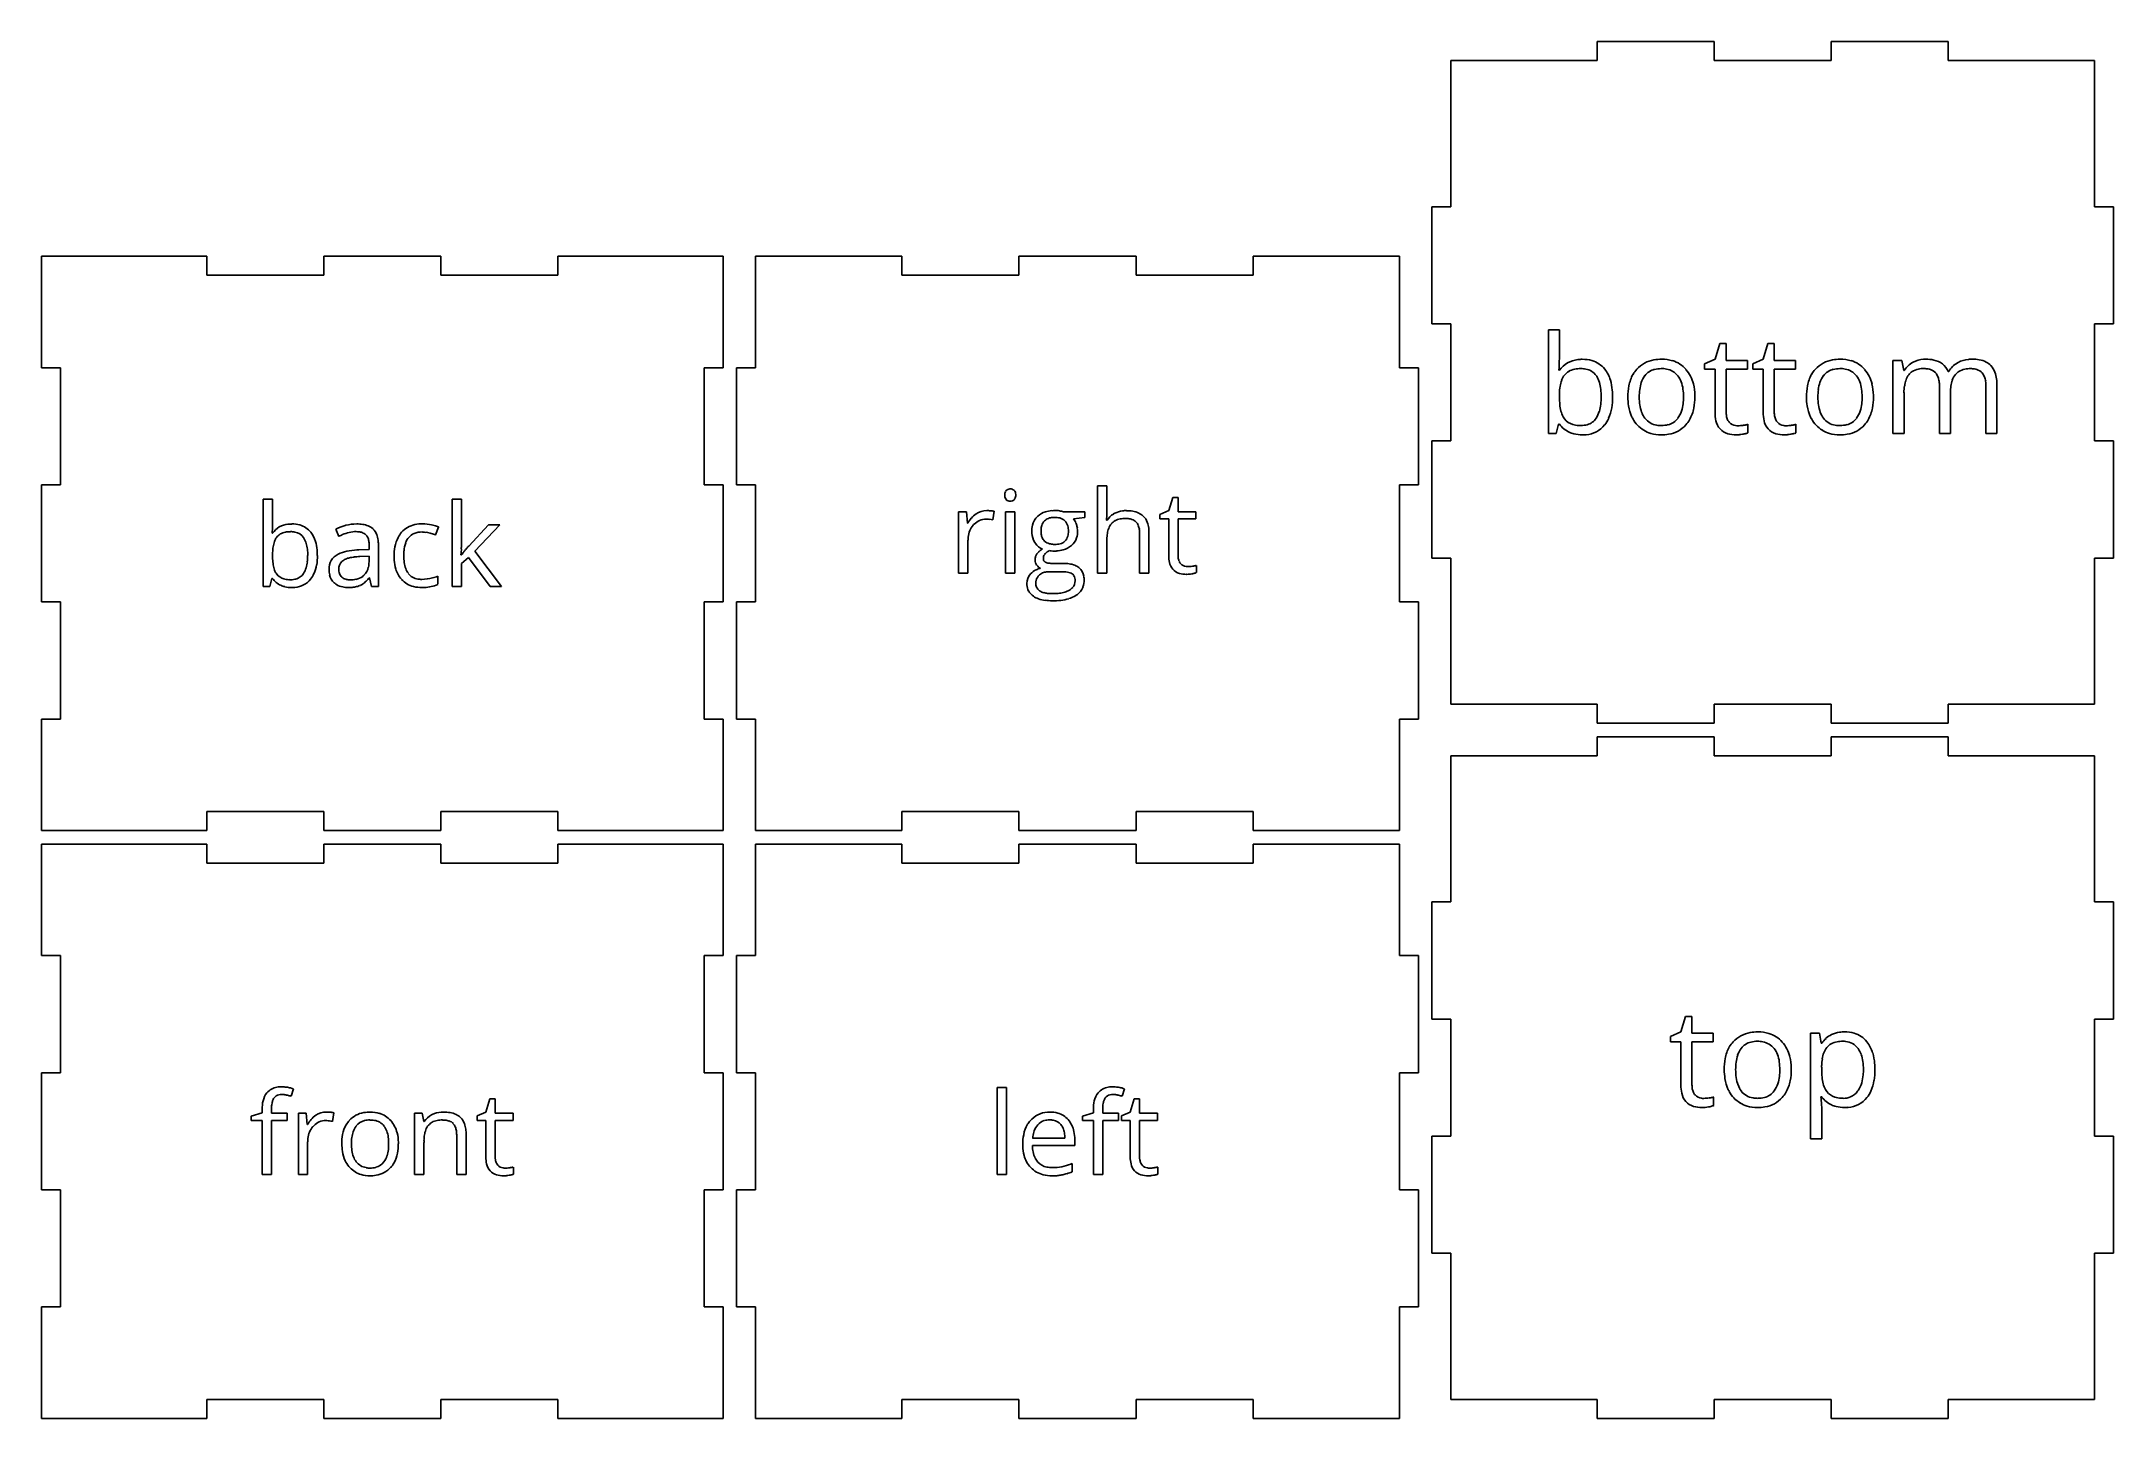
# Model space of a CAD drawing. Header units: inches. Extents: x 0 to 19.3, y 0.1 to 13.
import ezdxf

# ---------------------------------------------------------------- set-up
doc = ezdxf.new("R2010")
doc.units = ezdxf.units.IN

msp = doc.modelspace()

# ---------------------------------------------------------------- linework, layer by layer
at = {"layer": 'back_labelLayer'}
for p, q in [((2.067, 7.879), (2.067, 8.693)), ((2.067, 8.693), (2.154, 8.693)), ((2.154, 8.693), (2.154, 8.495)), ((3.828, 7.879), (3.828, 8.693)), ((3.828, 8.693), (3.914, 8.693)), ((3.914, 8.693), (3.914, 8.262)), ((2.15, 8.376), (2.154, 8.376)), ((2.771, 8.346), (2.745, 8.413)), ((3.701, 8.433), (3.674, 8.359)), ((3.983, 8.256), (4.168, 8.453)), ((4.271, 8.453), (4.039, 8.208)), ((4.168, 8.453), (4.271, 8.453)), ((2.958, 8.22), (3.055, 8.223)), ((3.053, 8.161), (2.966, 8.158)), ((3.053, 8.11), (3.053, 8.161)), ((3.055, 8.223), (3.055, 8.259)), ((3.14, 8.271), (3.14, 7.879)), ((3.91, 8.173), (3.914, 8.173)), ((3.98, 8.15), (3.914, 8.094)), ((4.182, 7.879), (3.98, 8.15)), ((4.039, 8.208), (4.287, 7.879)), ((2.148, 7.953), (2.129, 7.879)), ((2.154, 7.953), (2.148, 7.953)), ((3.058, 7.961), (3.054, 7.961)), ((3.076, 7.879), (3.058, 7.961)), ((3.693, 7.976), (3.693, 7.899)), ((3.914, 8.094), (3.914, 7.879)), ((2.129, 7.879), (2.067, 7.879)), ((3.14, 7.879), (3.076, 7.879)), ((3.914, 7.879), (3.828, 7.879)), ((4.287, 7.879), (4.182, 7.879))]:
    msp.add_line(p, q, dxfattribs=at)
for centre, radius, start, end in [((0.848, 8.477), 1.306, 355.7241, 358.1257), ((1.079, 8.461), 1.074, 355.4683, 355.6512), ((0.344, 8.494), 1.81, 358.1124, 0.0483), ((2.316, 8.263), 0.197, 95.1834, 145.111), ((2.312, 8.25), 0.149, 143.3382, 161.2559), ((2.284, 8.268), 0.115, 120.1402, 142.425), ((2.301, 8.237), 0.151, 100.4468, 119.67), ((2.319, 8.145), 0.244, 89.5729, 100.7323), ((2.333, 8.165), 0.296, 89.8747, 96.814), ((2.322, 8.189), 0.201, 78.678, 90.3747), ((2.336, 8.197), 0.265, 74.2392, 90.5625), ((2.339, 8.261), 0.127, 35.5407, 79.8013), ((2.354, 8.261), 0.199, 38.5631, 74.0671), ((2.325, 8.251), 0.144, 32.704, 35.5245), ((2.286, 8.228), 0.189, 15.7779, 32.0152), ((2.309, 8.226), 0.256, 16.4711, 38.4074), ((2.935, 8.061), 0.4, 106.3567, 118.335), ((3.026, 7.824), 0.581, 112.2121, 115.9642), ((2.969, 7.968), 0.427, 103.6224, 112.4322), ((2.952, 8.008), 0.456, 104.5161, 106.5483), ((2.939, 8.06), 0.402, 90.0715, 104.652), ((2.936, 8.108), 0.283, 90.4484, 103.7664), ((2.934, 8.176), 0.214, 83.6506, 90.1753), ((2.941, 8.095), 0.367, 81.568, 90.3247), ((2.943, 8.248), 0.142, 70.5721, 83.9924), ((2.961, 8.298), 0.0881, 42.7294, 71.038), ((2.962, 8.233), 0.227, 68.2275, 81.7496), ((2.954, 8.294), 0.0969, 20.4097, 41.4479), ((2.9, 8.274), 0.154, 7.8271, 20.6045), ((2.991, 8.307), 0.148, 47.8687, 68.2931), ((2.996, 8.316), 0.137, 19.233, 46.6743), ((2.916, 8.287), 0.223, 6.338, 19.6814), ((2.798, 8.272), 0.342, 359.803, 6.658), ((3.599, 8.196), 0.309, 153.0874, 170.1054), ((3.536, 8.226), 0.239, 138.6549, 152.6854), ((3.524, 8.235), 0.225, 101.4912, 138.3135), ((3.533, 8.239), 0.146, 114.4265, 161.6633), ((3.547, 8.194), 0.193, 88.7195, 112.5666), ((3.551, 8.122), 0.341, 89.5893, 102.1787), ((3.551, 8.194), 0.192, 87.6744, 89.9749), ((3.553, 8.071), 0.392, 77.7702, 89.9474), ((3.548, 8.137), 0.249, 81.6915, 87.508), ((3.533, 8.029), 0.359, 77.3002, 81.7343), ((3.511, 7.928), 0.461, 74.7802, 77.4492), ((3.532, 8.001), 0.386, 68.329, 74.8835), ((3.546, 8.03), 0.433, 74.6796, 77.958), ((3.586, 8.175), 0.283, 70.0942, 74.7386), ((3.624, 8.28), 0.172, 63.5033, 70.1859), ((3.639, 8.312), 0.136, 62.919, 63.1655), ((2.621, 8.177), 0.467, 171.0669, 177.8457), ((2.822, 8.167), 0.668, 177.6172, 180.0429), ((2.728, 8.164), 0.574, 179.7765, 185.7074), ((2.428, 8.208), 0.271, 160.8929, 171.2334), ((2.162, 8.192), 0.318, 6.1647, 16.0399), ((1.984, 8.166), 0.497, 353.4937, 0.2207), ((1.969, 8.17), 0.513, 359.7679, 6.3096), ((2.179, 8.185), 0.392, 5.134, 16.7972), ((2.063, 8.164), 0.509, 350.6564, 0.3379), ((2.014, 8.168), 0.557, 359.8781, 5.4093), ((2.83, 8.044), 0.15, 115.4905, 182.3569), ((2.906, 7.906), 0.307, 101.3569, 117.0797), ((2.865, 8.046), 0.0926, 120.9736, 172.4178), ((2.887, 8.012), 0.133, 113.5879, 121.6815), ((2.919, 7.935), 0.217, 102.7998, 113.2433), ((2.966, 7.624), 0.596, 92.4697, 101.7065), ((2.958, 7.769), 0.387, 96.3549, 102.9949), ((2.987, 7.521), 0.637, 91.8563, 96.4479), ((2.983, 7.373), 0.847, 91.7163, 92.9103), ((2.806, 8.26), 0.249, 359.6933, 8.0039), ((3.766, 8.165), 0.479, 169.8976, 180.369), ((3.812, 8.162), 0.525, 179.9389, 183.9818), ((3.67, 8.149), 0.383, 183.5914, 196.3539), ((3.856, 8.165), 0.48, 174.5312, 180.1547), ((3.797, 8.161), 0.42, 179.7043, 188.0743), ((3.669, 8.186), 0.291, 160.1421, 175.1369), ((1.092, 8.37), 2.825, 356.0331, 356.6442), ((-1.017, 8.515), 4.938, 356.0272, 356.0524), ((2.212, 8.305), 1.704, 356.633, 357.491), ((2.887, 8.275), 1.027, 357.5035, 358.3313), ((3.335, 8.263), 0.579, 358.2748, 359.8921), ((4.333, 7.876), 0.513, 142.3226, 144.7086), ((4.607, 7.665), 0.859, 140.4329, 142.3366), ((4.964, 7.371), 1.322, 139.2804, 140.4702), ((5.375, 7.017), 1.864, 138.3415, 139.288), ((2.31, 8.065), 0.192, 215.585, 245.8361), ((2.501, 8.141), 0.346, 185.5927, 194.2051), ((2.356, 8.103), 0.197, 193.9429, 208.022), ((2.298, 8.073), 0.131, 208.5535, 217.561), ((2.293, 8.072), 0.126, 218.1692, 253.8046), ((2.316, 8.144), 0.202, 253.1384, 266.8485), ((2.323, 8.221), 0.279, 266.3786, 270.0504), ((2.325, 8.115), 0.173, 269.3869, 285.8631), ((2.348, 8.075), 0.205, 274.0639, 321.4082), ((2.338, 8.068), 0.125, 286.0164, 326.8495), ((2.276, 8.109), 0.199, 326.7104, 343.6663), ((2.16, 8.145), 0.321, 343.4172, 353.6368), ((2.318, 8.1), 0.244, 321.3163, 335.5438), ((2.24, 8.133), 0.329, 335.8305, 350.8257), ((2.899, 8.036), 0.218, 179.5459, 192.6946), ((2.825, 8.018), 0.143, 192.0828, 227.4521), ((2.908, 8.037), 0.137, 171.2127, 180.2063), ((2.895, 8.036), 0.124, 179.5266, 192.7788), ((2.853, 8.026), 0.0809, 192.3262, 222.0582), ((2.85, 8.024), 0.0772, 222.5777, 229.2572), ((2.861, 8.037), 0.0945, 229.7837, 254.2722), ((2.875, 8.084), 0.143, 253.9399, 266.4531), ((2.879, 8.136), 0.195, 266.0773, 270.0598), ((2.881, 8.18), 0.239, 269.579, 282.0414), ((2.899, 8.102), 0.16, 281.7122, 306.4593), ((2.906, 8.09), 0.145, 306.9873, 313.856), ((2.86, 8.094), 0.234, 304.8481, 314.8535), ((2.905, 8.089), 0.145, 314.1893, 347.427), ((2.772, 8.184), 0.36, 314.744, 321.7077), ((2.833, 8.108), 0.22, 346.9181, 0.2824), ((2.733, 8.11), 0.321, 359.8302, 359.9871), ((3.544, 8.111), 0.251, 196.0167, 221.1349), ((3.519, 8.092), 0.22, 221.7975, 256.8021), ((3.646, 8.139), 0.267, 187.9317, 200.3887), ((3.564, 8.109), 0.18, 200.4183, 216.6392), ((3.529, 8.084), 0.138, 216.9696, 261.3101), ((3.545, 8.155), 0.21, 260.1359, 270.2695), ((3.544, 8.308), 0.363, 270.266, 286.289), ((3.522, 8.39), 0.449, 286.0458, 292.3656), ((2.325, 8.099), 0.229, 245.9805, 255.5453), ((2.332, 8.132), 0.263, 255.7754, 270.3187), ((2.334, 8.163), 0.294, 269.9222, 275.5478), ((2.829, 8.024), 0.149, 227.7682, 237.8051), ((2.842, 8.047), 0.176, 238.3272, 258.9184), ((2.86, 8.135), 0.266, 258.6719, 270.4047), ((2.863, 8.26), 0.391, 269.9539, 273.1487), ((2.869, 8.164), 0.295, 272.9335, 281.4138), ((2.888, 8.071), 0.2, 281.2977, 293.7312), ((2.903, 8.034), 0.16, 294.3933, 304.7366), ((3.545, 8.193), 0.324, 256.4242, 270.489), ((3.548, 8.345), 0.476, 269.965, 272.865), ((3.555, 8.233), 0.364, 272.5978, 282.1882), ((3.581, 8.119), 0.247, 282.0347, 296.9451)]:
    msp.add_arc(centre, radius, start, end, dxfattribs=at)
at = {"layer": 'back_outsideCutPath'}
for p, q in [((0, 10.958), (0, 9.918)), ((0.448, 10.958), (0, 10.958)), ((1.54, 10.958), (0.448, 10.958)), ((1.54, 10.781), (1.54, 10.958)), ((3.723, 10.958), (2.631, 10.958)), ((2.631, 10.958), (2.631, 10.781)), ((3.723, 10.781), (3.723, 10.958)), ((6.354, 10.958), (4.814, 10.958)), ((4.814, 10.958), (4.814, 10.781)), ((6.354, 9.918), (6.354, 10.958)), ((2.631, 10.781), (1.54, 10.781)), ((4.814, 10.781), (3.723, 10.781)), ((0, 9.918), (0.177, 9.918)), ((0.177, 9.918), (0.177, 8.827)), ((6.177, 8.827), (6.177, 9.918)), ((6.177, 9.918), (6.354, 9.918)), ((0.177, 8.827), (0, 8.827)), ((0, 8.827), (0, 7.735)), ((6.354, 8.827), (6.177, 8.827)), ((6.354, 7.735), (6.354, 8.827)), ((0, 7.735), (0.177, 7.735)), ((0.177, 7.735), (0.177, 6.644)), ((6.177, 6.644), (6.177, 7.735)), ((6.177, 7.735), (6.354, 7.735)), ((0.177, 6.644), (0, 6.644)), ((0, 6.644), (0, 5.604)), ((6.354, 6.644), (6.177, 6.644)), ((6.354, 5.604), (6.354, 6.644)), ((0, 5.604), (1.54, 5.604)), ((1.54, 5.604), (1.54, 5.781)), ((1.54, 5.781), (2.631, 5.781)), ((2.631, 5.781), (2.631, 5.604)), ((2.631, 5.604), (3.723, 5.604)), ((3.723, 5.604), (3.723, 5.781)), ((3.723, 5.781), (4.814, 5.781)), ((4.814, 5.781), (4.814, 5.604)), ((4.814, 5.604), (5.906, 5.604)), ((5.906, 5.604), (6.354, 5.604))]:
    msp.add_line(p, q, dxfattribs=at)
at = {"layer": 'bottom_labelLayer'}
for p, q in [((14.045, 9.304), (14.045, 10.27)), ((14.045, 10.27), (14.148, 10.27)), ((14.148, 10.27), (14.148, 10.035)), ((15.598, 9.997), (15.642, 10.142)), ((15.642, 10.142), (15.701, 10.142)), ((15.701, 10.142), (15.701, 9.985)), ((16.047, 9.997), (16.09, 10.142)), ((16.09, 10.142), (16.15, 10.142)), ((16.15, 10.142), (16.15, 9.985)), ((14.143, 9.894), (14.148, 9.894)), ((15.501, 9.954), (15.598, 9.997)), ((15.501, 9.904), (15.501, 9.954)), ((15.598, 9.904), (15.501, 9.904)), ((15.598, 9.5), (15.598, 9.904)), ((15.701, 9.985), (15.899, 9.985)), ((15.899, 9.904), (15.701, 9.904)), ((15.701, 9.904), (15.701, 9.504)), ((15.899, 9.985), (15.899, 9.904)), ((15.949, 9.954), (16.047, 9.997)), ((15.949, 9.904), (15.949, 9.954)), ((16.047, 9.904), (15.949, 9.904)), ((16.047, 9.5), (16.047, 9.904)), ((16.15, 9.985), (16.347, 9.985)), ((16.347, 9.904), (16.15, 9.904)), ((16.15, 9.904), (16.15, 9.504)), ((16.347, 9.985), (16.347, 9.904)), ((17.256, 9.304), (17.256, 9.985)), ((17.256, 9.985), (17.339, 9.985)), ((17.339, 9.985), (17.356, 9.891)), ((17.356, 9.891), (17.361, 9.891)), ((17.771, 9.882), (17.776, 9.882)), ((17.359, 9.661), (17.359, 9.304)), ((17.689, 9.304), (17.689, 9.747)), ((17.792, 9.684), (17.792, 9.304)), ((18.122, 9.304), (18.122, 9.747)), ((18.225, 9.748), (18.225, 9.304)), ((14.118, 9.304), (14.045, 9.304)), ((14.14, 9.392), (14.118, 9.304)), ((14.148, 9.392), (14.14, 9.392)), ((15.904, 9.389), (15.904, 9.311)), ((16.352, 9.389), (16.352, 9.311)), ((17.359, 9.304), (17.256, 9.304)), ((17.792, 9.304), (17.689, 9.304)), ((18.225, 9.304), (18.122, 9.304))]:
    msp.add_line(p, q, dxfattribs=at)
for centre, radius, start, end in [((12.597, 10.014), 1.55, 355.7242, 358.1256), ((12.787, 10.001), 1.36, 355.4763, 355.6477), ((11.999, 10.034), 2.148, 358.1126, 0.0483), ((14.34, 9.76), 0.234, 95.1836, 145.1108), ((14.303, 9.765), 0.137, 120.1403, 142.4249), ((14.322, 9.728), 0.179, 100.4471, 119.67), ((14.344, 9.62), 0.289, 89.5731, 100.7325), ((14.36, 9.644), 0.352, 89.8746, 96.8147), ((14.348, 9.671), 0.238, 78.678, 90.3748), ((14.364, 9.681), 0.315, 74.2393, 90.5623), ((14.368, 9.757), 0.15, 35.541, 79.801), ((14.385, 9.757), 0.236, 38.5632, 74.067), ((14.331, 9.716), 0.304, 16.4708, 38.4077), ((15.139, 9.685), 0.35, 150.7114, 169.4694), ((15.081, 9.714), 0.285, 138.1757, 150.229), ((15.071, 9.722), 0.272, 99.176, 137.9833), ((15.073, 9.743), 0.164, 103.4684, 142.3118), ((15.098, 9.597), 0.4, 89.7325, 100.076), ((15.094, 9.664), 0.245, 89.4808, 103.8807), ((15.098, 9.65), 0.26, 79.3454, 90.3172), ((15.103, 9.651), 0.346, 73.5222, 90.5691), ((15.117, 9.738), 0.169, 37.9578, 80.4005), ((15.123, 9.725), 0.27, 41.1446, 73.2133), ((15.084, 9.691), 0.321, 13.5015, 41.0703), ((16.803, 9.685), 0.35, 150.7114, 169.4694), ((16.745, 9.714), 0.285, 138.1757, 150.229), ((16.736, 9.722), 0.272, 99.176, 137.9833), ((16.738, 9.743), 0.164, 103.4684, 142.3118), ((16.762, 9.597), 0.4, 89.7325, 100.076), ((16.759, 9.664), 0.245, 89.4808, 103.8807), ((16.763, 9.65), 0.26, 79.3454, 90.3172), ((16.768, 9.651), 0.346, 73.5222, 90.5691), ((16.782, 9.738), 0.169, 37.9578, 80.4005), ((16.788, 9.725), 0.27, 41.1446, 73.2133), ((16.749, 9.691), 0.321, 13.5015, 41.0703), ((17.536, 9.789), 0.202, 117.1208, 149.5425), ((17.542, 9.748), 0.173, 143.0772, 161.3912), ((17.51, 9.769), 0.135, 123.702, 142.3022), ((17.524, 9.746), 0.162, 101.1548, 123.0655), ((17.556, 9.752), 0.245, 93.8341, 117.5074), ((17.543, 9.654), 0.256, 89.5575, 101.4831), ((17.562, 9.702), 0.295, 89.9662, 94.2828), ((17.546, 9.668), 0.241, 85.5237, 90.0799), ((17.565, 9.66), 0.337, 77.5571, 90.5513), ((17.553, 9.738), 0.171, 72.3599, 85.9561), ((17.573, 9.798), 0.108, 41.0609, 72.8993), ((17.597, 9.794), 0.199, 52.7026, 78.0055), ((17.559, 9.789), 0.124, 20.7071, 40.0216), ((17.608, 9.815), 0.176, 22.2097, 51.4971), ((17.962, 9.775), 0.215, 119.4042, 150.183), ((17.97, 9.747), 0.17, 140.9766, 161.1697), ((17.943, 9.767), 0.136, 122.3601, 140.2882), ((17.986, 9.738), 0.259, 118.2605, 120.0626), ((17.986, 9.736), 0.261, 95.8636, 117.9691), ((17.958, 9.74), 0.167, 101.0032, 121.7838), ((17.978, 9.644), 0.265, 89.5623, 101.2964), ((17.995, 9.672), 0.325, 89.9197, 96.2621), ((17.98, 9.67), 0.239, 85.814, 90.0685), ((17.998, 9.639), 0.358, 79.936, 90.3802), ((17.986, 9.738), 0.171, 72.6397, 86.2566), ((18.006, 9.798), 0.108, 41.0411, 73.1791), ((18.022, 9.768), 0.227, 62.9723, 80.1664), ((17.992, 9.789), 0.124, 20.7071, 40.0216), ((18.046, 9.819), 0.17, 44.229, 62.6228), ((18.039, 9.816), 0.177, 19.561, 43.3162), ((17.931, 9.776), 0.292, 7.5041, 19.9645), ((14.702, 9.658), 0.555, 171.0667, 177.8457), ((14.941, 9.646), 0.794, 177.618, 180.0425), ((14.473, 9.695), 0.322, 160.8927, 171.2333), ((14.335, 9.744), 0.176, 143.3386, 161.2559), ((14.351, 9.745), 0.171, 32.6597, 35.5233), ((14.305, 9.719), 0.224, 15.7812, 31.9758), ((14.157, 9.675), 0.378, 6.1648, 16.0395), ((13.928, 9.649), 0.609, 359.7682, 6.3097), ((14.177, 9.667), 0.465, 5.134, 16.7972), ((13.982, 9.647), 0.661, 359.8781, 5.4094), ((15.32, 9.649), 0.535, 169.2444, 180.3882), ((15.436, 9.647), 0.544, 173.0086, 180.2462), ((15.24, 9.673), 0.346, 162.0653, 173.1676), ((15.113, 9.715), 0.213, 142.9028, 162.375), ((15.083, 9.713), 0.212, 20.0257, 37.435), ((14.978, 9.675), 0.324, 7.7442, 20.0689), ((14.79, 9.648), 0.514, 359.7074, 7.8971), ((14.935, 9.652), 0.475, 1.1278, 13.88), ((14.805, 9.645), 0.605, 359.9926, 1.5419), ((16.985, 9.649), 0.535, 169.2444, 180.3882), ((17.101, 9.647), 0.544, 173.0086, 180.2462), ((16.904, 9.673), 0.346, 162.0653, 173.1676), ((16.778, 9.715), 0.213, 142.9028, 162.375), ((16.748, 9.713), 0.212, 20.0257, 37.435), ((16.643, 9.675), 0.324, 7.7442, 20.0689), ((16.454, 9.648), 0.514, 359.7074, 7.8971), ((16.599, 9.652), 0.475, 1.1278, 13.88), ((16.47, 9.645), 0.605, 359.9926, 1.5419), ((17.876, 9.67), 0.518, 171.3041, 178.3501), ((18.076, 9.662), 0.717, 178.0976, 180.0253), ((17.668, 9.703), 0.306, 161.0232, 171.4469), ((17.497, 9.765), 0.191, 7.987, 20.7945), ((17.385, 9.749), 0.304, 359.6946, 8.1475), ((18.245, 9.687), 0.453, 172.3778, 180.183), ((18.257, 9.684), 0.465, 179.8807, 180.0109), ((18.073, 9.71), 0.279, 160.8731, 172.527), ((17.931, 9.765), 0.191, 7.987, 20.7945), ((17.819, 9.749), 0.304, 359.6946, 8.1475), ((17.753, 9.751), 0.472, 359.7109, 7.6907), ((14.829, 9.642), 0.681, 179.7763, 185.7077), ((14.56, 9.615), 0.411, 185.5925, 194.2052), ((14.388, 9.57), 0.233, 193.9432, 208.0217), ((14.292, 9.577), 0.236, 326.7105, 343.6663), ((14.155, 9.619), 0.381, 343.4172, 353.6369), ((13.946, 9.644), 0.59, 353.4936, 0.2207), ((14.25, 9.606), 0.39, 335.8305, 350.8255), ((14.039, 9.642), 0.604, 350.6564, 0.338), ((15.301, 9.643), 0.515, 179.7745, 189.0933), ((15.168, 9.621), 0.381, 188.9103, 205.3172), ((15.414, 9.642), 0.522, 179.7061, 187.9162), ((15.222, 9.615), 0.328, 187.7637, 200.0979), ((15.117, 9.576), 0.216, 200.0843, 216.9134), ((15.074, 9.579), 0.221, 323.0088, 342.639), ((14.948, 9.621), 0.354, 342.3618, 353.7537), ((14.761, 9.643), 0.543, 353.5363, 0.2014), ((15.057, 9.606), 0.349, 330.2507, 349.4116), ((14.878, 9.642), 0.532, 349.1762, 0.3863), ((15.922, 9.496), 0.324, 179.3552, 192.8478), ((15.909, 9.503), 0.207, 179.6413, 189.7509), ((15.835, 9.49), 0.133, 189.5476, 205.7878), ((16.371, 9.496), 0.324, 179.3552, 192.8478), ((16.357, 9.503), 0.207, 179.6413, 189.7509), ((16.284, 9.49), 0.133, 189.5476, 205.7878), ((16.965, 9.643), 0.515, 179.7745, 189.0933), ((16.833, 9.621), 0.381, 188.9103, 205.3172), ((17.079, 9.642), 0.522, 179.7061, 187.9162), ((16.887, 9.615), 0.328, 187.7637, 200.0979), ((16.782, 9.576), 0.216, 200.0843, 216.9134), ((16.739, 9.579), 0.221, 323.0088, 342.639), ((16.613, 9.621), 0.354, 342.3618, 353.7537), ((16.426, 9.643), 0.543, 353.5363, 0.2014), ((16.722, 9.606), 0.349, 330.2507, 349.4116), ((16.543, 9.642), 0.532, 349.1762, 0.3863), ((14.333, 9.525), 0.228, 215.585, 245.8361), ((14.318, 9.535), 0.155, 208.554, 217.5606), ((14.313, 9.532), 0.149, 218.1691, 253.8047), ((14.35, 9.565), 0.272, 245.98, 255.5457), ((14.34, 9.618), 0.239, 253.1381, 266.8486), ((14.359, 9.604), 0.312, 255.7758, 270.3184), ((14.348, 9.709), 0.331, 266.3775, 270.051), ((14.351, 9.584), 0.205, 269.3869, 285.8631), ((14.361, 9.641), 0.349, 269.9222, 275.5481), ((14.378, 9.537), 0.244, 274.0639, 321.4081), ((14.366, 9.528), 0.148, 286.0162, 326.8498), ((14.343, 9.566), 0.29, 321.3162, 335.5434), ((15.129, 9.604), 0.339, 205.6562, 208.4463), ((15.078, 9.573), 0.279, 207.7948, 238.6758), ((15.082, 9.58), 0.287, 238.8117, 253.2429), ((15.079, 9.549), 0.169, 217.301, 261.7098), ((15.093, 9.623), 0.331, 253.5437, 270.4184), ((15.096, 9.634), 0.256, 260.5031, 270.2474), ((15.097, 9.692), 0.4, 269.7505, 279.8031), ((15.1, 9.618), 0.239, 269.4481, 284.7254), ((15.119, 9.547), 0.167, 284.5662, 322.6334), ((15.122, 9.569), 0.275, 278.8959, 317.998), ((15.112, 9.577), 0.287, 318.1441, 329.7568), ((15.76, 9.452), 0.156, 190.3817, 253.8773), ((15.805, 9.476), 0.0999, 206.1294, 221.4084), ((15.791, 9.561), 0.269, 253.7848, 270.8851), ((15.802, 9.473), 0.0957, 221.5949, 262.3506), ((15.81, 9.515), 0.138, 261.3272, 270.1913), ((15.796, 9.557), 0.265, 270.0031, 270.7586), ((15.794, 9.613), 0.321, 270.8936, 275.5485), ((15.811, 9.715), 0.338, 269.8803, 278.3026), ((15.782, 9.738), 0.446, 275.5263, 279.2938), ((15.793, 9.678), 0.386, 279.1857, 280.1121), ((15.815, 9.684), 0.306, 278.4101, 279.0131), ((15.81, 9.584), 0.29, 280.0074, 283.373), ((15.777, 9.931), 0.557, 278.9587, 280.5113), ((15.836, 9.476), 0.179, 283.3079, 288.1186), ((15.813, 9.737), 0.36, 280.4839, 282.6268), ((15.844, 9.596), 0.215, 282.5875, 285.579), ((15.86, 9.402), 0.101, 287.9879, 295.3048), ((15.861, 9.535), 0.151, 285.7191, 286.2636), ((16.208, 9.452), 0.156, 190.3817, 253.8773), ((16.254, 9.476), 0.0999, 206.1294, 221.4084), ((16.24, 9.561), 0.269, 253.7848, 270.8851), ((16.251, 9.473), 0.0957, 221.5949, 262.3506), ((16.259, 9.515), 0.138, 261.3272, 270.1913), ((16.244, 9.557), 0.265, 270.0031, 270.7586), ((16.243, 9.613), 0.321, 270.8936, 275.5485), ((16.26, 9.715), 0.338, 269.8803, 278.3026), ((16.231, 9.738), 0.446, 275.5263, 279.2938), ((16.241, 9.678), 0.386, 279.1857, 280.1121), ((16.264, 9.684), 0.306, 278.4101, 279.0131), ((16.259, 9.584), 0.29, 280.0074, 283.373), ((16.225, 9.931), 0.557, 278.9587, 280.5113), ((16.284, 9.476), 0.179, 283.3079, 288.1186), ((16.261, 9.737), 0.36, 280.4839, 282.6268), ((16.293, 9.596), 0.215, 282.5875, 285.579), ((16.309, 9.402), 0.101, 287.9879, 295.3048), ((16.31, 9.535), 0.151, 285.7191, 286.2636), ((16.794, 9.604), 0.339, 205.6562, 208.4463), ((16.743, 9.573), 0.279, 207.7948, 238.6758), ((16.746, 9.58), 0.287, 238.8117, 253.2429), ((16.743, 9.549), 0.169, 217.301, 261.7098), ((16.757, 9.623), 0.331, 253.5437, 270.4184), ((16.761, 9.634), 0.256, 260.5031, 270.2474), ((16.762, 9.692), 0.4, 269.7505, 279.8031), ((16.765, 9.618), 0.239, 269.4481, 284.7254), ((16.784, 9.547), 0.167, 284.5662, 322.6334), ((16.787, 9.569), 0.275, 278.8959, 317.998), ((16.777, 9.577), 0.287, 318.1441, 329.7568)]:
    msp.add_arc(centre, radius, start, end, dxfattribs=at)
at = {"layer": 'bottom_outsideCutPath'}
for p, q in [((15.589, 12.958), (14.498, 12.958)), ((14.498, 12.958), (14.498, 12.781)), ((15.589, 12.781), (15.589, 12.958)), ((17.772, 12.958), (16.681, 12.958)), ((16.681, 12.958), (16.681, 12.781)), ((17.772, 12.781), (17.772, 12.958)), ((13.135, 12.781), (13.135, 11.418)), ((13.406, 12.781), (13.135, 12.781)), ((14.498, 12.781), (13.406, 12.781)), ((16.681, 12.781), (15.589, 12.781)), ((19.135, 12.781), (17.772, 12.781)), ((19.135, 12.51), (19.135, 12.781)), ((19.135, 11.418), (19.135, 12.51)), ((13.135, 11.418), (12.958, 11.418)), ((12.958, 11.418), (12.958, 10.327)), ((19.312, 11.418), (19.135, 11.418)), ((19.312, 10.327), (19.312, 11.418)), ((12.958, 10.327), (13.135, 10.327)), ((13.135, 10.327), (13.135, 9.235)), ((19.135, 9.235), (19.135, 10.327)), ((19.135, 10.327), (19.312, 10.327)), ((13.135, 9.235), (12.958, 9.235)), ((12.958, 9.235), (12.958, 8.144)), ((19.312, 9.235), (19.135, 9.235)), ((19.312, 8.144), (19.312, 9.235)), ((12.958, 8.144), (13.135, 8.144)), ((13.135, 8.144), (13.135, 7.052)), ((19.135, 6.781), (19.135, 8.144)), ((19.135, 8.144), (19.312, 8.144)), ((13.135, 7.052), (13.135, 6.781)), ((13.135, 6.781), (14.498, 6.781)), ((14.498, 6.781), (14.498, 6.604)), ((15.589, 6.604), (15.589, 6.781)), ((15.589, 6.781), (16.681, 6.781)), ((16.681, 6.781), (16.681, 6.604)), ((17.772, 6.604), (17.772, 6.781)), ((17.772, 6.781), (18.864, 6.781)), ((18.864, 6.781), (19.135, 6.781)), ((14.498, 6.604), (15.589, 6.604)), ((16.681, 6.604), (17.772, 6.604))]:
    msp.add_line(p, q, dxfattribs=at)
at = {"layer": 'front_labelLayer'}
for p, q in [((2.349, 3.199), (2.326, 3.129)), ((4.142, 2.981), (4.179, 3.103)), ((4.179, 3.103), (4.229, 3.103)), ((4.229, 3.103), (4.229, 2.971)), ((1.955, 2.942), (2.057, 2.974)), ((1.955, 2.903), (1.955, 2.942)), ((2.057, 2.903), (1.955, 2.903)), ((2.057, 2.974), (2.057, 3.006)), ((2.057, 2.398), (2.057, 2.903)), ((2.144, 3.008), (2.144, 2.971)), ((2.144, 2.971), (2.29, 2.971)), ((2.29, 2.903), (2.144, 2.903)), ((2.144, 2.903), (2.144, 2.398)), ((2.29, 2.971), (2.29, 2.903)), ((2.395, 2.398), (2.395, 2.971)), ((2.395, 2.971), (2.466, 2.971)), ((2.466, 2.971), (2.476, 2.864)), ((2.724, 2.975), (2.712, 2.894)), ((3.478, 2.398), (3.478, 2.971)), ((3.478, 2.971), (3.549, 2.971)), ((3.549, 2.971), (3.563, 2.892)), ((4.06, 2.945), (4.142, 2.981)), ((4.06, 2.903), (4.06, 2.945)), ((4.142, 2.903), (4.06, 2.903)), ((4.142, 2.562), (4.142, 2.903)), ((4.229, 2.971), (4.395, 2.971)), ((4.395, 2.903), (4.229, 2.903)), ((4.229, 2.903), (4.229, 2.566)), ((4.395, 2.971), (4.395, 2.903)), ((2.476, 2.864), (2.48, 2.864)), ((2.481, 2.705), (2.481, 2.398)), ((3.563, 2.892), (3.567, 2.892)), ((3.871, 2.398), (3.871, 2.768)), ((3.957, 2.771), (3.957, 2.398)), ((3.565, 2.698), (3.565, 2.398)), ((2.144, 2.398), (2.057, 2.398)), ((2.481, 2.398), (2.395, 2.398)), ((3.565, 2.398), (3.478, 2.398)), ((3.957, 2.398), (3.871, 2.398)), ((4.399, 2.469), (4.399, 2.403))]:
    msp.add_line(p, q, dxfattribs=at)
for centre, radius, start, end in [((2.244, 3.048), 0.182, 141.7435, 168.2322), ((2.217, 3.062), 0.152, 98.2552, 139.6203), ((2.25, 3.055), 0.1, 145.0688, 162.1797), ((2.229, 3.069), 0.0752, 102.7679, 144.3379), ((2.24, 2.953), 0.264, 89.6697, 99.9312), ((2.239, 3.028), 0.117, 89.486, 103.4195), ((2.24, 2.959), 0.187, 83.0764, 89.7927), ((2.24, 2.937), 0.279, 81.5637, 89.7021), ((2.228, 2.867), 0.279, 76.5186, 83.0218), ((2.221, 2.8), 0.418, 75.9742, 81.6565), ((2.196, 2.728), 0.421, 71.9614, 76.5917), ((2.187, 2.66), 0.562, 73.2961, 76.0943), ((2.409, 3.01), 0.352, 167.5775, 180.6588), ((2.442, 3.013), 0.298, 171.653, 178.4381), ((2.554, 3.008), 0.41, 178.198, 180.024), ((2.323, 3.031), 0.177, 161.8436, 171.785), ((2.736, 2.721), 0.293, 139.4138, 150.6032), ((2.683, 2.766), 0.224, 124.232, 139.416), ((2.649, 2.752), 0.15, 89.6336, 137.0881), ((2.655, 2.808), 0.173, 89.6798, 124.4404), ((2.65, 2.699), 0.203, 87.3437, 89.9672), ((2.657, 2.583), 0.398, 84.992, 90.1281), ((2.646, 2.636), 0.266, 81.5882, 87.1917), ((2.629, 2.521), 0.383, 77.4451, 81.6358), ((2.666, 2.69), 0.291, 78.4893, 85.0268), ((3.049, 2.743), 0.24, 138.176, 150.2288), ((3.04, 2.749), 0.23, 99.1758, 137.9834), ((3.042, 2.767), 0.138, 103.4685, 142.3118), ((3.063, 2.644), 0.337, 89.7325, 100.0759), ((3.06, 2.701), 0.207, 89.4804, 103.8807), ((3.063, 2.688), 0.219, 79.3452, 90.3178), ((3.067, 2.689), 0.292, 73.5223, 90.5693), ((3.08, 2.763), 0.143, 37.9579, 80.4005), ((3.084, 2.752), 0.227, 41.1446, 73.2134), ((3.052, 2.724), 0.27, 13.5014, 41.0703), ((3.716, 2.798), 0.176, 116.9442, 147.6527), ((3.734, 2.767), 0.212, 115.8083, 117.6044), ((3.718, 2.742), 0.164, 100.1174, 118.1601), ((3.743, 2.746), 0.235, 94.3227, 115.5456), ((3.737, 2.645), 0.263, 89.5933, 100.3719), ((3.749, 2.697), 0.284, 89.9579, 94.7109), ((3.739, 2.677), 0.23, 84.0192, 90.1515), ((3.751, 2.638), 0.343, 80.5584, 90.354), ((3.748, 2.751), 0.155, 71.0823, 84.3696), ((3.768, 2.806), 0.0979, 43.3789, 71.5387), ((3.773, 2.762), 0.217, 65.1095, 80.7638), ((3.798, 2.818), 0.156, 46.5586, 64.8781), ((3.8, 2.824), 0.15, 19.3848, 45.5995), ((2.745, 2.705), 0.263, 173.6912, 180.0883), ((2.68, 2.716), 0.198, 138.9575, 174.5423), ((2.686, 2.71), 0.206, 135.6207, 138.8381), ((3.25, 2.688), 0.451, 169.2444, 180.3882), ((3.097, 2.718), 0.295, 150.7111, 169.4694), ((3.348, 2.687), 0.459, 173.0088, 180.2466), ((3.183, 2.708), 0.292, 162.0653, 173.1675), ((3.076, 2.743), 0.179, 142.9024, 162.375), ((3.05, 2.742), 0.179, 20.0258, 37.4349), ((2.962, 2.71), 0.273, 7.7443, 20.0688), ((2.803, 2.687), 0.433, 359.7076, 7.8974), ((2.926, 2.691), 0.401, 1.1277, 13.8802), ((4.122, 2.698), 0.556, 178.0815, 180.0231), ((3.975, 2.705), 0.41, 171.1764, 178.3218), ((3.814, 2.731), 0.247, 159.9534, 171.3801), ((3.716, 2.768), 0.142, 140.1521, 160.3147), ((3.7, 2.779), 0.122, 118.5441, 139.1927), ((3.762, 2.803), 0.103, 22.7028, 42.3417), ((3.716, 2.784), 0.153, 8.4931, 22.6581), ((3.625, 2.77), 0.245, 359.6717, 8.6875), ((3.713, 2.791), 0.243, 6.963, 19.8367), ((3.579, 2.773), 0.379, 359.7629, 7.2117), ((3.234, 2.683), 0.434, 179.7746, 189.0931), ((3.122, 2.664), 0.321, 188.9105, 205.317), ((3.089, 2.65), 0.285, 205.6556, 208.4456), ((3.046, 2.624), 0.235, 207.7946, 238.6758), ((3.329, 2.682), 0.44, 179.706, 187.916), ((3.168, 2.659), 0.277, 187.7641, 200.0977), ((3.079, 2.627), 0.182, 200.0847, 216.9132), ((3.047, 2.604), 0.142, 217.3008, 261.7101), ((3.081, 2.602), 0.14, 284.5661, 322.6335), ((3.043, 2.629), 0.186, 323.0088, 342.6392), ((2.937, 2.664), 0.299, 342.3614, 353.754), ((2.779, 2.683), 0.457, 353.5366, 0.2014), ((3.029, 2.652), 0.294, 330.2508, 349.4115), ((2.878, 2.682), 0.448, 349.176, 0.3864), ((2.817, 2.685), 0.51, 359.9927, 1.5424), ((4.415, 2.559), 0.273, 179.3551, 192.8477), ((4.403, 2.565), 0.175, 179.642, 189.7506), ((4.342, 2.554), 0.112, 189.548, 205.7874), ((3.049, 2.63), 0.242, 238.8119, 253.2425), ((3.059, 2.666), 0.279, 253.5438, 270.4184), ((3.062, 2.675), 0.216, 260.5031, 270.248), ((3.062, 2.724), 0.337, 269.7505, 279.8034), ((3.065, 2.661), 0.202, 269.4479, 284.7257), ((3.084, 2.621), 0.231, 278.8958, 317.998), ((3.075, 2.627), 0.242, 318.1436, 329.7568), ((4.278, 2.522), 0.131, 190.3818, 253.8772), ((4.316, 2.542), 0.0842, 206.1285, 221.4087), ((4.305, 2.614), 0.227, 253.7846, 270.8851), ((4.314, 2.54), 0.0806, 221.5948, 262.3504), ((4.32, 2.575), 0.116, 261.326, 270.1908), ((4.308, 2.61), 0.222, 269.9992, 270.7567), ((4.307, 2.658), 0.271, 270.8928, 275.5484), ((4.321, 2.744), 0.285, 269.8806, 278.3026), ((4.297, 2.763), 0.376, 275.5254, 279.2948), ((4.306, 2.712), 0.325, 279.1874, 280.1149), ((4.324, 2.723), 0.264, 278.4143, 279.0029), ((4.32, 2.633), 0.244, 280.0064, 283.3735), ((4.292, 2.926), 0.469, 278.9587, 280.5107), ((4.342, 2.542), 0.151, 283.3066, 288.1194), ((4.323, 2.762), 0.303, 280.4854, 282.6274), ((4.349, 2.644), 0.181, 282.587, 285.5806), ((4.363, 2.48), 0.0854, 287.9899, 295.3043), ((4.364, 2.59), 0.126, 285.7109, 286.2631)]:
    msp.add_arc(centre, radius, start, end, dxfattribs=at)
at = {"layer": 'front_outsideCutPath'}
for p, q in [((0, 5.479), (0, 4.439)), ((0.448, 5.479), (0, 5.479)), ((1.54, 5.479), (0.448, 5.479)), ((1.54, 5.302), (1.54, 5.479)), ((3.723, 5.479), (2.631, 5.479)), ((2.631, 5.479), (2.631, 5.302)), ((3.723, 5.302), (3.723, 5.479)), ((6.354, 5.479), (4.814, 5.479)), ((4.814, 5.479), (4.814, 5.302)), ((6.354, 4.439), (6.354, 5.479)), ((2.631, 5.302), (1.54, 5.302)), ((4.814, 5.302), (3.723, 5.302)), ((0, 4.439), (0.177, 4.439)), ((0.177, 4.439), (0.177, 3.348)), ((6.177, 3.348), (6.177, 4.439)), ((6.177, 4.439), (6.354, 4.439)), ((0.177, 3.348), (0, 3.348)), ((0, 3.348), (0, 2.256)), ((6.354, 3.348), (6.177, 3.348)), ((6.354, 2.256), (6.354, 3.348)), ((0, 2.256), (0.177, 2.256)), ((0.177, 2.256), (0.177, 1.165)), ((6.177, 1.165), (6.177, 2.256)), ((6.177, 2.256), (6.354, 2.256)), ((0.177, 1.165), (0, 1.165)), ((0, 1.165), (0, 0.125)), ((6.354, 1.165), (6.177, 1.165)), ((6.354, 0.125), (6.354, 1.165)), ((1.54, 0.125), (1.54, 0.302)), ((1.54, 0.302), (2.631, 0.302)), ((2.631, 0.302), (2.631, 0.125)), ((3.723, 0.125), (3.723, 0.302)), ((3.723, 0.302), (4.814, 0.302)), ((4.814, 0.302), (4.814, 0.125)), ((0, 0.125), (1.54, 0.125)), ((2.631, 0.125), (3.723, 0.125)), ((4.814, 0.125), (5.906, 0.125)), ((5.906, 0.125), (6.354, 0.125))]:
    msp.add_line(p, q, dxfattribs=at)
at = {"layer": 'left_labelLayer'}
for p, q in [((8.907, 2.398), (8.907, 3.211)), ((8.907, 3.211), (8.994, 3.211)), ((8.994, 3.211), (8.994, 2.398)), ((10.095, 3.199), (10.073, 3.129)), ((10.148, 2.981), (10.184, 3.103)), ((10.184, 3.103), (10.235, 3.103)), ((10.235, 3.103), (10.235, 2.971)), ((9.702, 2.942), (9.804, 2.974)), ((9.702, 2.903), (9.702, 2.942)), ((9.804, 2.903), (9.702, 2.903)), ((9.804, 2.974), (9.804, 3.006)), ((9.804, 2.398), (9.804, 2.903)), ((9.891, 3.008), (9.891, 2.971)), ((9.891, 2.971), (10.037, 2.971)), ((10.037, 2.903), (9.891, 2.903)), ((9.891, 2.903), (9.891, 2.398)), ((10.037, 2.971), (10.037, 2.903)), ((10.066, 2.945), (10.148, 2.981)), ((10.066, 2.903), (10.066, 2.945)), ((10.148, 2.903), (10.066, 2.903)), ((10.148, 2.562), (10.148, 2.903)), ((10.235, 2.971), (10.401, 2.971)), ((10.401, 2.903), (10.235, 2.903)), ((10.235, 2.903), (10.235, 2.566)), ((10.401, 2.971), (10.401, 2.903)), ((9.238, 2.739), (9.538, 2.739)), ((9.631, 2.723), (9.631, 2.668)), ((9.631, 2.668), (9.236, 2.668)), ((8.994, 2.398), (8.907, 2.398)), ((9.606, 2.502), (9.606, 2.424)), ((9.891, 2.398), (9.804, 2.398)), ((10.405, 2.469), (10.405, 2.403))]:
    msp.add_line(p, q, dxfattribs=at)
for centre, radius, start, end in [((9.991, 3.048), 0.182, 141.7435, 168.2322), ((9.964, 3.062), 0.152, 98.2552, 139.6203), ((9.997, 3.055), 0.1, 145.0688, 162.1797), ((9.976, 3.069), 0.0752, 102.7679, 144.3379), ((9.987, 2.953), 0.264, 89.6697, 99.9312), ((9.986, 3.028), 0.117, 89.486, 103.4195), ((9.987, 2.959), 0.187, 83.0764, 89.7927), ((9.987, 2.937), 0.279, 81.5637, 89.7021), ((9.975, 2.867), 0.279, 76.5186, 83.0218), ((9.968, 2.8), 0.418, 75.9742, 81.6565), ((9.942, 2.728), 0.421, 71.9614, 76.5917), ((9.934, 2.66), 0.562, 73.2961, 76.0943), ((9.411, 2.735), 0.257, 140.1053, 148.907), ((9.386, 2.758), 0.222, 92.4764, 140.5386), ((9.384, 2.775), 0.132, 106.4658, 137.9176), ((9.395, 2.737), 0.171, 89.4422, 106.2092), ((9.397, 2.674), 0.307, 89.9638, 93.9172), ((9.397, 2.73), 0.178, 79.6466, 90.2914), ((9.4, 2.717), 0.264, 74.2127, 90.5452), ((9.41, 2.788), 0.119, 40.0823, 80.6243), ((9.417, 2.778), 0.201, 41.2065, 74.0232), ((9.385, 2.751), 0.243, 11.5994, 41.1495), ((10.156, 3.01), 0.352, 167.5775, 180.6588), ((10.189, 3.013), 0.298, 171.653, 178.4381), ((10.301, 3.008), 0.41, 178.198, 180.024), ((10.07, 3.031), 0.177, 161.8436, 171.785), ((9.602, 2.682), 0.456, 168.9538, 180.3842), ((9.453, 2.713), 0.304, 149.4072, 169.1854), ((9.565, 2.709), 0.328, 172.1553, 174.7612), ((9.49, 2.721), 0.252, 160.3352, 172.5316), ((9.414, 2.749), 0.171, 138.0997, 160.5866), ((9.398, 2.779), 0.134, 23.4824, 39.7074), ((9.348, 2.758), 0.189, 8.7343, 23.2773), ((9.242, 2.741), 0.296, 359.6748, 8.9222), ((9.277, 2.726), 0.353, 359.6147, 12.0336), ((9.642, 2.679), 0.496, 179.988, 181.7985), ((9.53, 2.673), 0.384, 181.3575, 194.492), ((9.406, 2.639), 0.255, 194.0879, 223.0538), ((9.584, 2.675), 0.348, 181.1444, 190.801), ((9.461, 2.651), 0.223, 190.6005, 206.0276), ((9.407, 2.625), 0.163, 206.2952, 222.5557), ((9.402, 2.623), 0.158, 223.0645, 258.14), ((10.421, 2.559), 0.273, 179.3551, 192.8477), ((10.409, 2.565), 0.175, 179.642, 189.7506), ((10.348, 2.554), 0.112, 189.548, 205.7874), ((9.393, 2.629), 0.239, 223.5465, 256.1957), ((9.417, 2.724), 0.337, 256.0088, 270.4849), ((9.421, 2.702), 0.239, 257.5313, 270.4317), ((9.42, 3.094), 0.707, 269.9674, 271.9932), ((9.421, 2.921), 0.458, 270.1983, 292.2091), ((9.427, 2.924), 0.537, 271.9119, 275.9726), ((9.445, 2.753), 0.364, 275.905, 281.6605), ((9.436, 2.786), 0.398, 281.9934, 287.8851), ((9.398, 2.902), 0.521, 287.9021, 293.4865), ((9.399, 2.985), 0.525, 291.8254, 293.1612), ((10.284, 2.522), 0.131, 190.3818, 253.8772), ((10.322, 2.542), 0.0842, 206.1285, 221.4087), ((10.311, 2.614), 0.227, 253.7846, 270.8851), ((10.319, 2.54), 0.0806, 221.5948, 262.3504), ((10.326, 2.575), 0.116, 261.326, 270.1908), ((10.314, 2.61), 0.222, 269.9992, 270.7567), ((10.313, 2.658), 0.271, 270.8928, 275.5484), ((10.327, 2.744), 0.285, 269.8806, 278.3026), ((10.303, 2.763), 0.376, 275.5254, 279.2948), ((10.312, 2.712), 0.325, 279.1874, 280.1149), ((10.33, 2.723), 0.264, 278.4143, 279.0029), ((10.326, 2.633), 0.244, 280.0064, 283.3735), ((10.298, 2.926), 0.469, 278.9587, 280.5107), ((10.348, 2.542), 0.151, 283.3066, 288.1194), ((10.328, 2.762), 0.303, 280.4854, 282.6274), ((10.355, 2.644), 0.181, 282.587, 285.5806), ((10.368, 2.48), 0.0854, 287.9899, 295.3043), ((10.37, 2.59), 0.126, 285.7109, 286.2631)]:
    msp.add_arc(centre, radius, start, end, dxfattribs=at)
at = {"layer": 'left_outsideCutPath'}
for p, q in [((6.656, 5.479), (6.656, 4.439)), ((6.927, 5.479), (6.656, 5.479)), ((8.019, 5.479), (6.927, 5.479)), ((8.019, 5.302), (8.019, 5.479)), ((10.202, 5.479), (9.11, 5.479)), ((9.11, 5.479), (9.11, 5.302)), ((10.202, 5.302), (10.202, 5.479)), ((12.656, 5.479), (11.293, 5.479)), ((11.293, 5.479), (11.293, 5.302)), ((12.656, 4.439), (12.656, 5.479)), ((9.11, 5.302), (8.019, 5.302)), ((11.293, 5.302), (10.202, 5.302)), ((6.656, 4.439), (6.479, 4.439)), ((6.479, 4.439), (6.479, 3.348)), ((12.833, 4.439), (12.656, 4.439)), ((12.833, 3.348), (12.833, 4.439)), ((6.479, 3.348), (6.656, 3.348)), ((6.656, 3.348), (6.656, 2.256)), ((12.656, 2.256), (12.656, 3.348)), ((12.656, 3.348), (12.833, 3.348)), ((6.656, 2.256), (6.479, 2.256)), ((6.479, 2.256), (6.479, 1.165)), ((12.833, 2.256), (12.656, 2.256)), ((12.833, 1.165), (12.833, 2.256)), ((6.479, 1.165), (6.656, 1.165)), ((6.656, 1.165), (6.656, 0.125)), ((12.656, 0.125), (12.656, 1.165)), ((12.656, 1.165), (12.833, 1.165)), ((8.019, 0.125), (8.019, 0.302)), ((8.019, 0.302), (9.11, 0.302)), ((9.11, 0.302), (9.11, 0.125)), ((10.202, 0.125), (10.202, 0.302)), ((10.202, 0.302), (11.293, 0.302)), ((11.293, 0.302), (11.293, 0.125)), ((6.656, 0.125), (8.019, 0.125)), ((9.11, 0.125), (10.202, 0.125)), ((11.293, 0.125), (12.385, 0.125)), ((12.385, 0.125), (12.656, 0.125))]:
    msp.add_line(p, q, dxfattribs=at)
at = {"layer": 'right_labelLayer'}
for p, q in [((9.843, 8.003), (9.843, 8.816)), ((9.843, 8.816), (9.93, 8.816)), ((9.93, 8.816), (9.93, 8.57)), ((10.506, 8.586), (10.543, 8.709)), ((10.543, 8.709), (10.593, 8.709)), ((10.593, 8.709), (10.593, 8.576)), ((8.548, 8.003), (8.548, 8.576)), ((8.548, 8.576), (8.62, 8.576)), ((8.62, 8.576), (8.63, 8.47)), ((8.878, 8.58), (8.866, 8.5)), ((8.985, 8.003), (8.985, 8.576)), ((8.985, 8.576), (9.072, 8.576)), ((9.072, 8.576), (9.072, 8.003)), ((9.527, 8.576), (9.725, 8.576)), ((9.725, 8.521), (9.619, 8.508)), ((9.725, 8.576), (9.725, 8.521)), ((10.424, 8.55), (10.506, 8.586)), ((10.424, 8.508), (10.424, 8.55)), ((10.506, 8.508), (10.424, 8.508)), ((10.506, 8.168), (10.506, 8.508)), ((10.593, 8.576), (10.759, 8.576)), ((10.759, 8.508), (10.593, 8.508)), ((10.593, 8.508), (10.593, 8.171)), ((10.759, 8.576), (10.759, 8.508)), ((8.63, 8.47), (8.634, 8.47)), ((8.635, 8.31), (8.635, 8.003)), ((9.926, 8.496), (9.931, 8.496)), ((10.235, 8.003), (10.235, 8.374)), ((10.322, 8.377), (10.322, 8.003)), ((9.93, 8.302), (9.93, 8.003)), ((8.635, 8.003), (8.548, 8.003)), ((9.072, 8.003), (8.985, 8.003)), ((9.497, 8.016), (9.393, 8.016)), ((9.424, 8.094), (9.525, 8.094)), ((9.93, 8.003), (9.843, 8.003)), ((10.322, 8.003), (10.235, 8.003)), ((10.764, 8.074), (10.764, 8.008)), ((9.419, 7.812), (9.42, 7.812))]:
    msp.add_line(p, q, dxfattribs=at)
for centre, radius, start, end in [((9.074, 8.732), 0.0962, 170.8456, 180.3544), ((9.081, 8.731), 0.102, 179.8817, 185.3687), ((9.038, 8.738), 0.0597, 155.9691, 171.0505), ((9.049, 8.728), 0.0706, 184.9926, 198.2049), ((9.025, 8.719), 0.0448, 197.7924, 224.8949), ((9.021, 8.746), 0.0406, 133.7881, 155.9176), ((9.027, 8.738), 0.0502, 92.645, 133.4709), ((9.029, 8.722), 0.0663, 89.9718, 93.7638), ((9.03, 8.738), 0.0511, 46.3707, 90.8881), ((9.035, 8.743), 0.0438, 17.7252, 46.4469), ((9.036, 8.718), 0.0424, 313.6156, 332.2672), ((9.023, 8.724), 0.0565, 332.6319, 350.07), ((9.012, 8.735), 0.0689, 4.9435, 18.1903), ((8.991, 8.731), 0.0898, 349.8338, 0.3885), ((8.981, 8.731), 0.0993, 359.8848, 5.3184), ((8.889, 8.326), 0.293, 139.4138, 150.6032), ((8.837, 8.371), 0.224, 124.232, 139.416), ((8.803, 8.357), 0.15, 89.6336, 137.0881), ((8.809, 8.413), 0.173, 89.6798, 124.4404), ((8.803, 8.304), 0.203, 87.3437, 89.9672), ((8.811, 8.188), 0.398, 84.992, 90.1281), ((8.8, 8.241), 0.266, 81.5882, 87.1917), ((8.783, 8.126), 0.383, 77.4451, 81.6358), ((8.82, 8.295), 0.291, 78.4893, 85.0268), ((9.027, 8.722), 0.0487, 225.1298, 249.9005), ((9.029, 8.728), 0.0551, 250.5008, 270.5978), ((9.03, 8.724), 0.0506, 269.1789, 314.2806), ((9.397, 8.413), 0.165, 132.3289, 167.3341), ((9.408, 8.397), 0.184, 106.2189, 131.5378), ((9.419, 8.419), 0.0999, 122.5213, 134.9967), ((9.436, 8.306), 0.28, 93.6329, 106.5407), ((9.428, 8.403), 0.119, 101.0622, 121.9739), ((9.441, 8.341), 0.182, 89.586, 101.3331), ((9.446, 8.203), 0.383, 89.9384, 94.0268), ((9.445, 8.334), 0.189, 76.1094, 90.7026), ((9.447, 8.254), 0.333, 82.585, 90.1852), ((9.457, 8.332), 0.253, 74.0086, 82.5698), ((9.469, 8.421), 0.0986, 13.9535, 77.6675), ((9.509, 8.421), 0.141, 29.4581, 38.358), ((9.589, 8.544), 0.34, 351.9714, 354.961), ((9.414, 8.559), 0.515, 354.983, 357.8947), ((9.149, 8.569), 0.781, 357.8671, 0.0687), ((10.078, 8.404), 0.173, 119.8315, 147.9727), ((10.099, 8.372), 0.212, 116.6657, 120.4173), ((10.103, 8.362), 0.223, 96.6653, 116.3782), ((10.083, 8.348), 0.163, 100.1067, 118.0849), ((10.101, 8.25), 0.263, 89.5922, 100.3596), ((10.111, 8.304), 0.282, 89.8927, 96.9962), ((10.104, 8.283), 0.23, 84.0192, 90.1515), ((10.114, 8.233), 0.352, 80.6862, 90.3539), ((10.113, 8.357), 0.155, 71.0823, 84.3696), ((10.132, 8.411), 0.0979, 43.3789, 71.5387), ((10.136, 8.362), 0.221, 65.6023, 80.8846), ((10.162, 8.421), 0.156, 46.7401, 65.4131), ((10.164, 8.427), 0.151, 19.2207, 45.7659), ((8.899, 8.311), 0.263, 173.6912, 180.0883), ((8.834, 8.321), 0.198, 138.9575, 174.5423), ((8.839, 8.316), 0.206, 135.6207, 138.8381), ((9.48, 8.392), 0.251, 166.8197, 180.4839), ((9.449, 8.39), 0.219, 179.9751, 183.6209), ((9.409, 8.386), 0.179, 183.0161, 212.3123), ((9.544, 8.393), 0.228, 175.3394, 180.087), ((9.485, 8.391), 0.169, 179.562, 191.653), ((9.478, 8.399), 0.162, 162.5912, 175.7342), ((9.426, 8.378), 0.109, 191.3553, 213.3664), ((9.423, 8.417), 0.104, 135.5842, 163.0017), ((9.412, 8.37), 0.0929, 213.9577, 227.7966), ((9.472, 8.37), 0.0957, 282.7797, 346.4829), ((9.384, 8.397), 0.187, 359.1808, 15.0431), ((9.395, 8.392), 0.176, 345.4361, 0.7466), ((9.495, 8.382), 0.161, 310.61, 342.0923), ((9.451, 8.388), 0.207, 23.1846, 29.5427), ((9.396, 8.364), 0.268, 21.2505, 23.3487), ((9.489, 8.401), 0.167, 6.8504, 20.9868), ((9.458, 8.392), 0.199, 342.565, 0.5958), ((9.442, 8.394), 0.214, 359.8711, 7.0433), ((10.345, 8.309), 0.415, 171.3199, 178.341), ((10.49, 8.303), 0.56, 178.1082, 180.0224), ((10.183, 8.335), 0.251, 160.1569, 171.5312), ((10.083, 8.372), 0.144, 140.6207, 160.5049), ((10.064, 8.385), 0.122, 118.455, 139.6707), ((10.127, 8.409), 0.103, 22.7028, 42.3417), ((10.081, 8.389), 0.153, 8.4931, 22.6581), ((9.99, 8.375), 0.245, 359.6717, 8.6875), ((10.077, 8.395), 0.244, 6.4734, 19.647), ((9.947, 8.378), 0.375, 359.7943, 6.7744), ((9.417, 8.391), 0.189, 212.4728, 215.8866), ((9.36, 8.128), 0.0993, 161.723, 180.484), ((9.36, 8.127), 0.0998, 179.9859, 182.9361), ((9.341, 8.125), 0.0805, 182.1767, 215.3418), ((9.388, 8.368), 0.152, 215.1642, 247.4746), ((9.349, 8.131), 0.088, 144.4956, 161.3357), ((9.378, 8.109), 0.124, 132.7255, 144.1482), ((9.424, 8.06), 0.192, 125.2206, 132.8658), ((9.471, 7.995), 0.273, 121.2348, 125.3793), ((9.403, 8.14), 0.0653, 147.5369, 180.2589), ((9.383, 8.139), 0.045, 179.2913, 198.3575), ((9.374, 8.137), 0.0363, 199.2291, 239.5687), ((9.425, 8.126), 0.0911, 128.0882, 147.1401), ((9.424, 8.385), 0.112, 228.2622, 254.7341), ((9.464, 8.076), 0.154, 117.3934, 128.4096), ((9.436, 8.445), 0.236, 259.4972, 263.3896), ((9.44, 8.439), 0.168, 254.4019, 267.4345), ((9.441, 8.488), 0.279, 263.484, 270.1268), ((9.444, 8.494), 0.223, 267.0143, 270.0323), ((9.442, 8.586), 0.377, 269.9686, 272.9309), ((9.447, 8.46), 0.189, 269.2259, 284.3773), ((9.448, 8.496), 0.286, 272.5333, 285.2582), ((9.474, 8.406), 0.192, 284.9315, 310.6223), ((10.779, 8.164), 0.273, 179.3551, 192.8477), ((10.768, 8.17), 0.175, 179.642, 189.7506), ((10.706, 8.159), 0.112, 189.548, 205.7874), ((9.317, 7.908), 0.133, 138.3917, 181.0053), ((9.331, 7.895), 0.152, 113.8119, 138.3498), ((9.407, 7.908), 0.139, 168.2578, 180.3821), ((9.358, 7.838), 0.215, 102.2872, 114.1173), ((9.361, 7.918), 0.0915, 130.7945, 169.0415), ((9.363, 8.141), 0.107, 215.4647, 217.1734), ((9.35, 8.13), 0.0901, 216.5859, 245.4972), ((9.367, 7.91), 0.102, 117.2312, 130.5017), ((9.379, 7.885), 0.13, 99.8101, 116.8231), ((9.381, 8.147), 0.0481, 238.2152, 239.8429), ((9.387, 8.158), 0.0609, 240.731, 254.5019), ((9.392, 7.816), 0.2, 89.6439, 100.0204), ((9.404, 8.215), 0.121, 254.1645, 262.2119), ((9.417, 8.307), 0.213, 262.0564, 267.2077), ((9.423, 8.424), 0.33, 267.092, 270.0863), ((9.499, 7.464), 0.552, 86.5052, 90.1396), ((9.527, 7.739), 0.355, 81.5741, 90.306), ((9.513, 7.689), 0.327, 81.417, 86.5755), ((9.536, 7.838), 0.176, 73.4099, 81.5907), ((9.546, 7.866), 0.227, 68.3668, 81.7401), ((9.563, 7.927), 0.0823, 58.9971, 73.859), ((9.577, 7.951), 0.0547, 31.5097, 58.0771), ((9.539, 7.931), 0.0949, 319.0764, 1.1407), ((9.562, 7.943), 0.0711, 10.6611, 30.9363), ((9.572, 7.931), 0.157, 52.188, 68.2503), ((9.517, 7.934), 0.117, 359.5466, 10.9905), ((9.59, 7.955), 0.127, 8.6202, 51.8981), ((9.53, 7.938), 0.188, 340.527, 0.7203), ((9.527, 7.941), 0.191, 359.7434, 9.7327), ((10.642, 8.127), 0.131, 190.3818, 253.8772), ((10.681, 8.147), 0.0842, 206.1285, 221.4087), ((10.669, 8.219), 0.227, 253.7846, 270.8851), ((10.678, 8.145), 0.0806, 221.5948, 262.3504), ((10.685, 8.18), 0.116, 261.326, 270.1908), ((10.673, 8.215), 0.222, 269.9992, 270.7567), ((10.671, 8.263), 0.271, 270.8928, 275.5484), ((10.686, 8.349), 0.285, 269.8806, 278.3026), ((10.661, 8.368), 0.376, 275.5254, 279.2948), ((10.67, 8.317), 0.325, 279.1874, 280.1149), ((10.688, 8.329), 0.264, 278.4143, 279.0029), ((10.685, 8.238), 0.244, 280.0064, 283.3735), ((10.657, 8.531), 0.469, 278.9587, 280.5107), ((10.707, 8.148), 0.151, 283.3066, 288.1194), ((10.687, 8.368), 0.303, 280.4854, 282.6274), ((10.714, 8.249), 0.181, 282.587, 285.5806), ((10.727, 8.085), 0.0854, 287.9899, 295.3043), ((10.728, 8.195), 0.126, 285.7109, 286.2631), ((9.368, 7.906), 0.183, 179.9796, 183.0219), ((9.325, 7.901), 0.141, 182.2079, 207.7461), ((9.322, 7.903), 0.138, 208.9034, 236.4233), ((9.358, 7.955), 0.202, 235.9667, 251.2232), ((9.355, 7.905), 0.0872, 179.2204, 200.9359), ((9.345, 7.903), 0.0766, 202.0289, 236.1458), ((9.393, 8.055), 0.308, 251.2103, 262.7061), ((9.361, 7.923), 0.102, 235.0655, 238.5024), ((9.379, 7.955), 0.139, 239.1069, 254.486), ((9.403, 8.039), 0.226, 254.2322, 263.4936), ((9.417, 8.232), 0.486, 262.5634, 270.2699), ((9.418, 8.168), 0.356, 263.4113, 270.1452), ((9.422, 8.433), 0.688, 269.7544, 276.6171), ((9.422, 8.395), 0.583, 269.7958, 275.3989), ((9.444, 8.171), 0.358, 275.2958, 283.3515), ((9.453, 8.177), 0.43, 276.4938, 286.4956), ((9.479, 8.025), 0.207, 283.1371, 295.8571), ((9.506, 7.967), 0.144, 296.4047, 301.8006), ((9.502, 8.015), 0.26, 286.2544, 302.528), ((9.516, 7.953), 0.127, 301.2229, 318.624), ((9.528, 7.97), 0.208, 303.1912, 304.1692), ((9.558, 7.931), 0.16, 302.9904, 339.5494)]:
    msp.add_arc(centre, radius, start, end, dxfattribs=at)
at = {"layer": 'right_outsideCutPath'}
for p, q in [((6.656, 10.958), (6.656, 9.918)), ((6.927, 10.958), (6.656, 10.958)), ((8.019, 10.958), (6.927, 10.958)), ((8.019, 10.781), (8.019, 10.958)), ((10.202, 10.958), (9.11, 10.958)), ((9.11, 10.958), (9.11, 10.781)), ((10.202, 10.781), (10.202, 10.958)), ((12.656, 10.958), (11.293, 10.958)), ((11.293, 10.958), (11.293, 10.781)), ((12.656, 9.918), (12.656, 10.958)), ((9.11, 10.781), (8.019, 10.781)), ((11.293, 10.781), (10.202, 10.781)), ((6.656, 9.918), (6.479, 9.918)), ((6.479, 9.918), (6.479, 8.827)), ((12.833, 9.918), (12.656, 9.918)), ((12.833, 8.827), (12.833, 9.918)), ((6.479, 8.827), (6.656, 8.827)), ((6.656, 8.827), (6.656, 7.735)), ((12.656, 7.735), (12.656, 8.827)), ((12.656, 8.827), (12.833, 8.827)), ((6.656, 7.735), (6.479, 7.735)), ((6.479, 7.735), (6.479, 6.644)), ((12.833, 7.735), (12.656, 7.735)), ((12.833, 6.644), (12.833, 7.735)), ((6.479, 6.644), (6.656, 6.644)), ((6.656, 6.644), (6.656, 5.604)), ((12.656, 5.604), (12.656, 6.644)), ((12.656, 6.644), (12.833, 6.644)), ((6.656, 5.604), (8.019, 5.604)), ((8.019, 5.604), (8.019, 5.781)), ((8.019, 5.781), (9.11, 5.781)), ((9.11, 5.781), (9.11, 5.604)), ((9.11, 5.604), (10.202, 5.604)), ((10.202, 5.604), (10.202, 5.781)), ((10.202, 5.781), (11.293, 5.781)), ((11.293, 5.781), (11.293, 5.604)), ((11.293, 5.604), (12.385, 5.604)), ((12.385, 5.604), (12.656, 5.604))]:
    msp.add_line(p, q, dxfattribs=at)
at = {"layer": 'top_labelLayer'}
for p, q in [((15.28, 3.728), (15.323, 3.873)), ((15.323, 3.873), (15.383, 3.873)), ((15.383, 3.873), (15.383, 3.716)), ((15.183, 3.685), (15.28, 3.728)), ((15.183, 3.636), (15.183, 3.685)), ((15.383, 3.716), (15.58, 3.716)), ((15.58, 3.716), (15.58, 3.636)), ((16.489, 2.731), (16.489, 3.716)), ((16.489, 3.716), (16.572, 3.716)), ((16.572, 3.716), (16.587, 3.623)), ((15.28, 3.636), (15.183, 3.636)), ((15.28, 3.231), (15.28, 3.636)), ((15.58, 3.636), (15.383, 3.636)), ((15.383, 3.636), (15.383, 3.236)), ((16.587, 3.623), (16.592, 3.623)), ((16.592, 3.399), (16.592, 3.376)), ((15.585, 3.121), (15.585, 3.042)), ((16.592, 3.123), (16.584, 3.123)), ((16.592, 3.01), (16.592, 2.731)), ((16.592, 2.731), (16.489, 2.731))]:
    msp.add_line(p, q, dxfattribs=at)
for centre, radius, start, end in [((15.969, 3.453), 0.272, 99.176, 137.9833), ((15.995, 3.328), 0.4, 89.7325, 100.076), ((16.001, 3.382), 0.346, 73.5222, 90.5691), ((16.021, 3.456), 0.27, 41.1446, 73.2133), ((16.776, 3.51), 0.214, 115.4005, 132.312), ((16.793, 3.469), 0.258, 97.7066, 114.8823), ((16.804, 3.394), 0.334, 89.8468, 97.9476), ((16.808, 3.413), 0.316, 74.1923, 90.5784), ((16.83, 3.492), 0.233, 38.0523, 74.0417), ((16.218, 3.38), 0.535, 169.2444, 180.3882), ((16.036, 3.416), 0.35, 150.7114, 169.4694), ((15.978, 3.446), 0.285, 138.1757, 150.229), ((16.138, 3.404), 0.346, 162.0653, 173.1676), ((16.011, 3.446), 0.213, 142.9028, 162.375), ((15.971, 3.474), 0.164, 103.4684, 142.3118), ((15.992, 3.396), 0.245, 89.4808, 103.8807), ((15.996, 3.381), 0.26, 79.3454, 90.3172), ((16.015, 3.469), 0.169, 37.9578, 80.4005), ((15.981, 3.445), 0.212, 20.0257, 37.435), ((15.876, 3.406), 0.324, 7.7442, 20.0689), ((15.982, 3.423), 0.321, 13.5015, 41.0703), ((15.833, 3.383), 0.475, 1.1278, 13.88), ((16.819, 3.463), 0.277, 132.3564, 144.9197), ((17.085, 3.401), 0.493, 171.0867, 178.3247), ((16.894, 3.432), 0.3, 160.2893, 171.2453), ((16.778, 3.474), 0.176, 141.8893, 160.5973), ((16.745, 3.497), 0.136, 118.5572, 141.0242), ((16.767, 3.455), 0.184, 100.0867, 118.192), ((16.788, 3.344), 0.297, 89.5902, 100.3503), ((16.791, 3.42), 0.221, 83.6712, 90.0946), ((16.8, 3.48), 0.16, 35.4342, 84.7851), ((16.754, 3.445), 0.218, 19.899, 35.8981), ((16.65, 3.407), 0.329, 7.7149, 19.886), ((16.77, 3.446), 0.309, 16.3354, 37.9092), ((16.612, 3.397), 0.475, 4.5768, 16.609), ((16.199, 3.374), 0.515, 179.7745, 189.0933), ((16.066, 3.352), 0.381, 188.9103, 205.3172), ((16.334, 3.379), 0.544, 173.0086, 180.2462), ((16.312, 3.374), 0.522, 179.7061, 187.9162), ((16.12, 3.346), 0.328, 187.7637, 200.0979), ((15.846, 3.352), 0.354, 342.3618, 353.7537), ((15.687, 3.379), 0.514, 359.7074, 7.8971), ((15.659, 3.375), 0.543, 353.5363, 0.2014), ((15.776, 3.373), 0.532, 349.1762, 0.3863), ((15.703, 3.377), 0.605, 359.9926, 1.5419), ((17.247, 3.393), 0.656, 178.0659, 179.4466), ((17.273, 3.374), 0.681, 179.7763, 185.7077), ((17.004, 3.346), 0.411, 185.5925, 194.2052), ((16.597, 3.36), 0.383, 343.9334, 355.114), ((16.461, 3.38), 0.52, 359.711, 7.8612), ((16.432, 3.377), 0.549, 354.8399, 0.1177), ((16.484, 3.373), 0.604, 350.6564, 0.338), ((16.417, 3.378), 0.671, 359.9001, 4.9021), ((15.604, 3.228), 0.324, 179.3552, 192.8478), ((15.441, 3.184), 0.156, 190.3817, 253.8773), ((15.59, 3.234), 0.207, 179.6413, 189.7509), ((15.517, 3.221), 0.133, 189.5476, 205.7878), ((15.487, 3.207), 0.0999, 206.1294, 221.4084), ((15.484, 3.205), 0.0957, 221.5949, 262.3506), ((15.492, 3.246), 0.138, 261.3272, 270.1913), ((15.493, 3.447), 0.338, 269.8803, 278.3026), ((15.497, 3.415), 0.306, 278.4101, 279.0131), ((15.458, 3.662), 0.557, 278.9587, 280.5113), ((15.494, 3.469), 0.36, 280.4839, 282.6268), ((15.526, 3.328), 0.215, 282.5875, 285.579), ((15.543, 3.266), 0.151, 285.7191, 286.2636), ((16.027, 3.336), 0.339, 205.6562, 208.4463), ((15.976, 3.304), 0.279, 207.7948, 238.6758), ((16.015, 3.308), 0.216, 200.0843, 216.9134), ((15.976, 3.28), 0.169, 217.301, 261.7098), ((15.994, 3.365), 0.256, 260.5031, 270.2474), ((15.998, 3.349), 0.239, 269.4481, 284.7254), ((16.017, 3.279), 0.167, 284.5662, 322.6334), ((16.02, 3.301), 0.275, 278.8959, 317.998), ((15.972, 3.311), 0.221, 323.0088, 342.639), ((16.01, 3.309), 0.287, 318.1441, 329.7568), ((15.955, 3.337), 0.349, 330.2507, 349.4116), ((15.617, 3.001), 0.975, 2.9505, 7.2019), ((16.777, 3.256), 0.228, 215.585, 245.8361), ((16.832, 3.301), 0.233, 193.9432, 208.0217), ((16.763, 3.266), 0.155, 208.554, 217.5606), ((16.757, 3.264), 0.149, 218.1691, 253.8047), ((16.785, 3.349), 0.239, 253.1381, 266.8486), ((16.792, 3.441), 0.331, 266.3775, 270.051), ((16.795, 3.283), 0.174, 269.2259, 292.043), ((16.822, 3.268), 0.244, 274.0639, 321.4081), ((16.797, 3.269), 0.16, 293.1431, 324.1352), ((16.763, 3.298), 0.205, 323.1597, 325.0167), ((16.725, 3.322), 0.249, 325.5756, 344.1504), ((16.787, 3.297), 0.29, 321.3162, 335.5434), ((16.694, 3.337), 0.39, 335.8305, 350.8255), ((15.473, 3.292), 0.269, 253.7848, 270.8851), ((15.477, 3.288), 0.265, 270.0031, 270.7586), ((15.476, 3.344), 0.321, 270.8936, 275.5485), ((15.464, 3.469), 0.446, 275.5263, 279.2938), ((15.474, 3.41), 0.386, 279.1857, 280.1121), ((15.492, 3.315), 0.29, 280.0074, 283.373), ((15.517, 3.208), 0.179, 283.3079, 288.1186), ((15.542, 3.134), 0.101, 287.9879, 295.3048), ((15.979, 3.312), 0.287, 238.8117, 253.2429), ((15.99, 3.354), 0.331, 253.5437, 270.4184), ((15.995, 3.423), 0.4, 269.7505, 279.8031), ((15.775, 3.01), 0.817, 0.0318, 2.9019), ((16.794, 3.296), 0.272, 245.98, 255.5457), ((16.803, 3.336), 0.312, 255.7758, 270.3184), ((16.806, 3.373), 0.349, 269.9222, 275.5481)]:
    msp.add_arc(centre, radius, start, end, dxfattribs=at)
at = {"layer": 'top_outsideCutPath'}
for p, q in [((15.589, 6.479), (14.498, 6.479)), ((14.498, 6.479), (14.498, 6.302)), ((15.589, 6.302), (15.589, 6.479)), ((17.772, 6.479), (16.681, 6.479)), ((16.681, 6.479), (16.681, 6.302)), ((17.772, 6.302), (17.772, 6.479)), ((13.135, 6.302), (13.135, 4.939)), ((13.406, 6.302), (13.135, 6.302)), ((14.498, 6.302), (13.406, 6.302)), ((16.681, 6.302), (15.589, 6.302)), ((19.135, 6.302), (17.772, 6.302)), ((19.135, 6.031), (19.135, 6.302)), ((19.135, 4.939), (19.135, 6.031)), ((13.135, 4.939), (12.958, 4.939)), ((12.958, 4.939), (12.958, 3.848)), ((19.312, 4.939), (19.135, 4.939)), ((19.312, 3.848), (19.312, 4.939)), ((12.958, 3.848), (13.135, 3.848)), ((13.135, 3.848), (13.135, 2.756)), ((19.135, 2.756), (19.135, 3.848)), ((19.135, 3.848), (19.312, 3.848)), ((13.135, 2.756), (12.958, 2.756)), ((12.958, 2.756), (12.958, 1.665)), ((19.312, 2.756), (19.135, 2.756)), ((19.312, 1.665), (19.312, 2.756)), ((12.958, 1.665), (13.135, 1.665)), ((13.135, 1.665), (13.135, 0.573)), ((19.135, 0.302), (19.135, 1.665)), ((19.135, 1.665), (19.312, 1.665)), ((13.135, 0.573), (13.135, 0.302)), ((13.135, 0.302), (14.498, 0.302)), ((14.498, 0.302), (14.498, 0.125)), ((15.589, 0.125), (15.589, 0.302)), ((15.589, 0.302), (16.681, 0.302)), ((16.681, 0.302), (16.681, 0.125)), ((17.772, 0.125), (17.772, 0.302)), ((17.772, 0.302), (18.864, 0.302)), ((18.864, 0.302), (19.135, 0.302)), ((14.498, 0.125), (15.589, 0.125)), ((16.681, 0.125), (17.772, 0.125))]:
    msp.add_line(p, q, dxfattribs=at)

doc.saveas('drawing.dxf')
